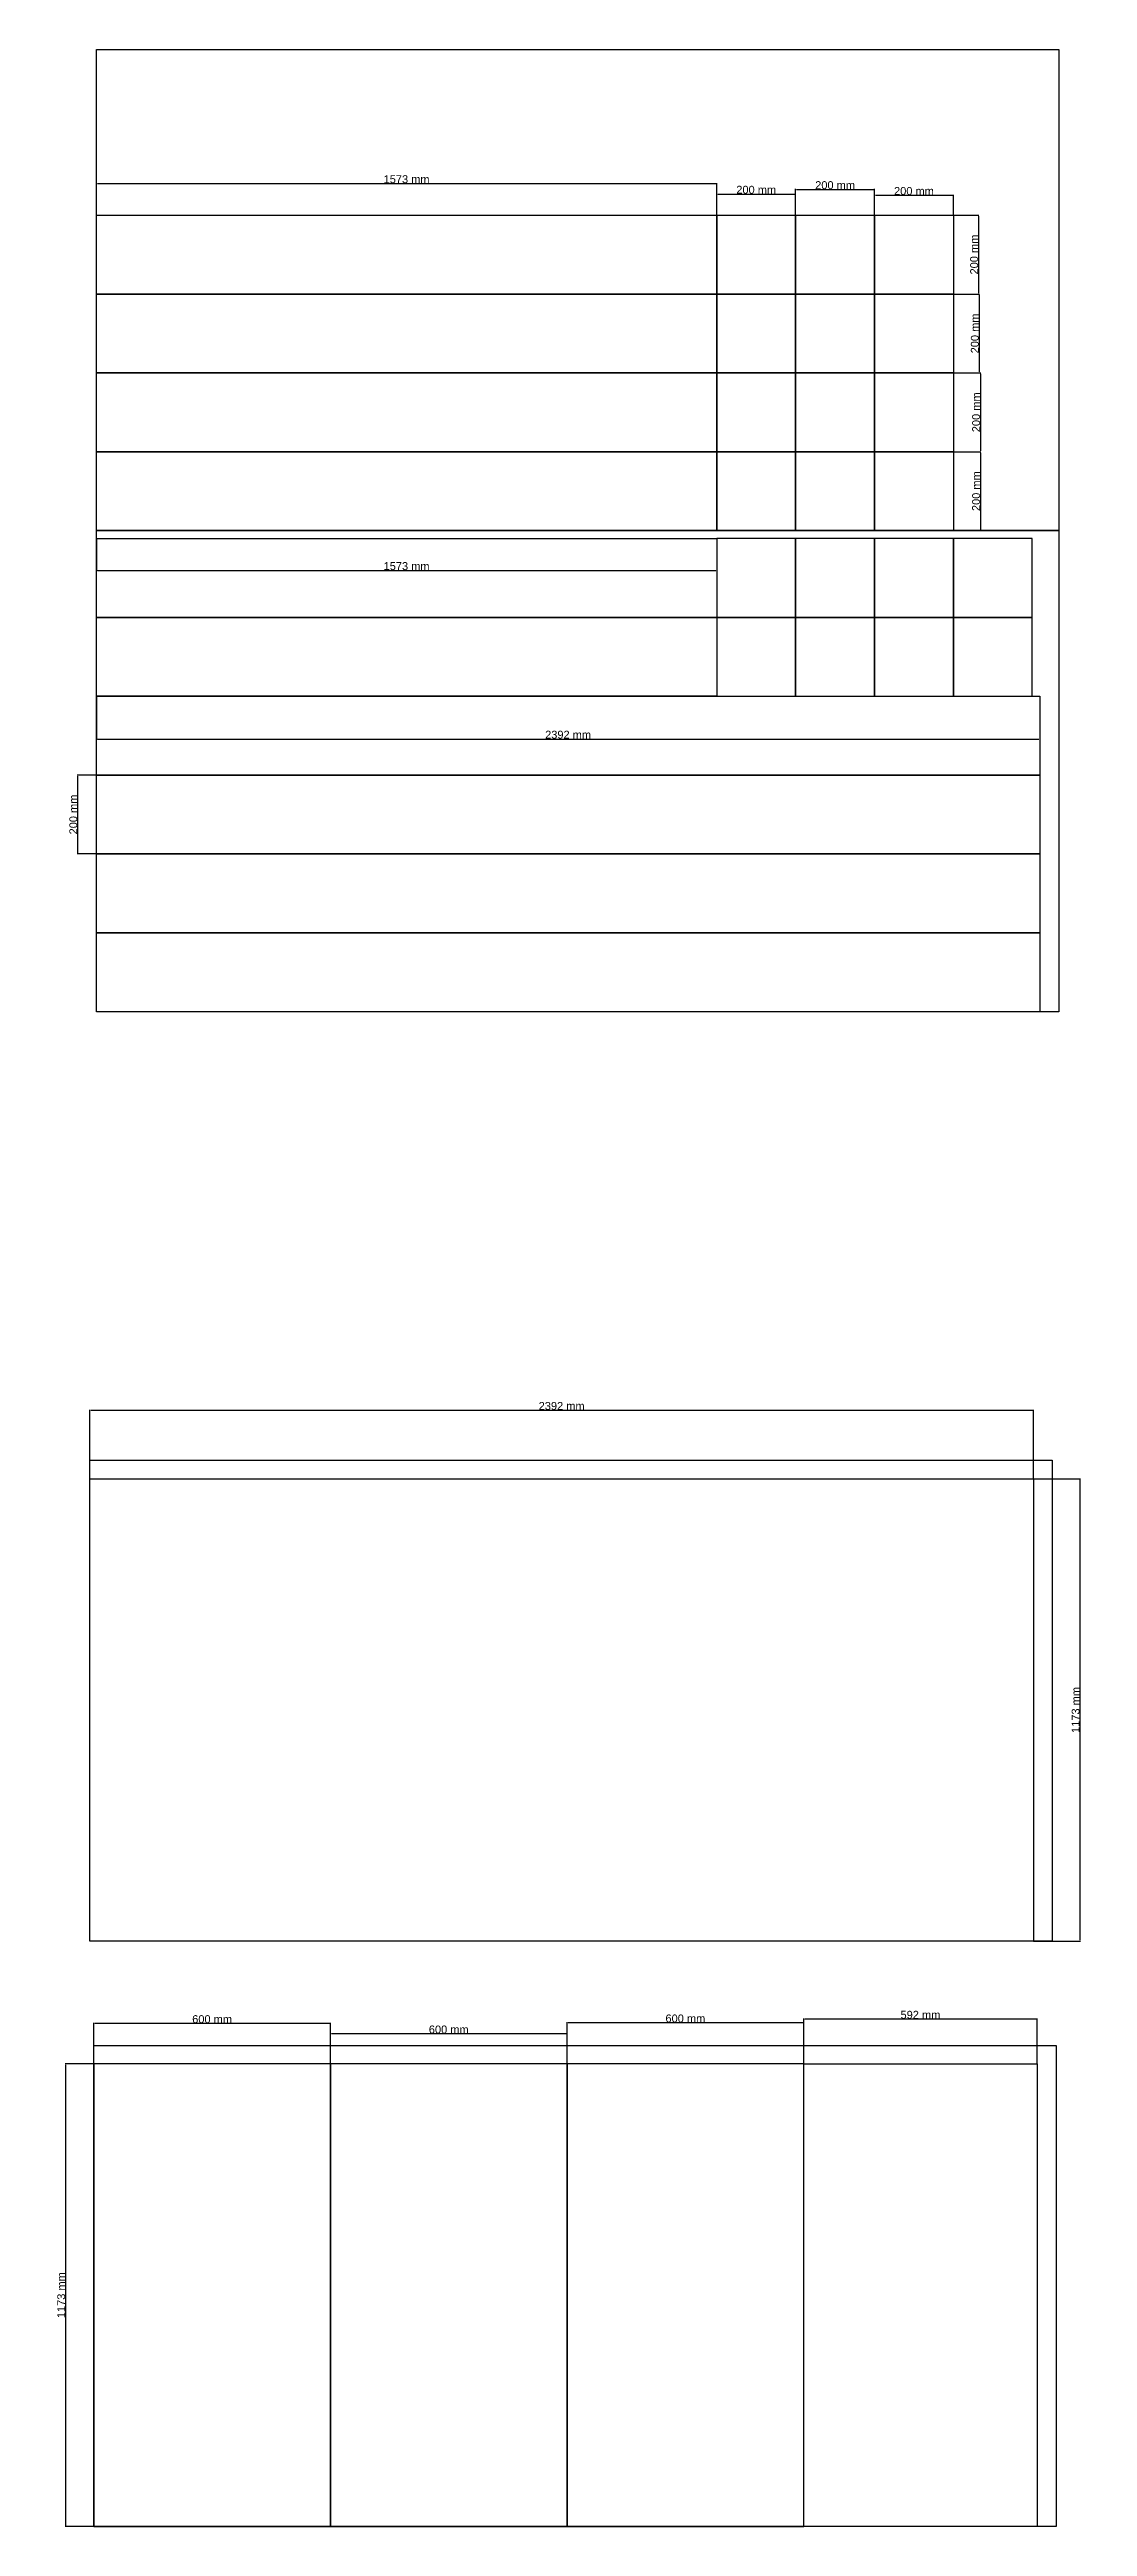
# Model space of a CAD drawing. Header units: millimetres. Extents: x -2408 to 21512, y -16072 to 7561.
# Drawn here: x 14422 to 17054, y -12786 to -6505 of the extents above; entities that cross this region are included whole.
import ezdxf

# ---------------------------------------------------------------- set-up
doc = ezdxf.new("R2010")
doc.units = ezdxf.units.MM
doc.styles.get("Standard").update_dxf_attribs({"font": 'arial.ttf'})
doc.dimstyles.new('Copy of ISO-25', dxfattribs={"dimtxt": 20, "dimasz": 2.5, "dimexe": 1.252, "dimexo": 0.625, "dimtad": 1, "dimdsep": 46, "dimtxsty": 'Standard', "dimcen": 2.5, "dimclrd": 2, "dimclre": 2, "dimclrt": 1, "dimadec": 0, "dimazin": 0, "dimtfac": 1, "dimtmove": 0, "dimatfit": 3, "dimfxl": 1, "dimarcsym": 0})

msp = doc.modelspace()

# ---------------------------------------------------------------- blocks, each defined once
blk = doc.blocks.new('*D102')
at = {"color": 2, "lineweight": -2, "transparency": 16777216}
for p, q in [((14540.8, -6924.2), (14540.8, -6843.3)), ((14543.3, -6844.5), (16111.3, -6844.5)), ((16113.8, -6924.2), (16113.8, -6843.3))]:
    blk.add_line(p, q, dxfattribs=at)
at = {"color": 2, "transparency": 16777216}
for points in [[(14543.3, -6844.1), (14543.3, -6844.9), (14540.8, -6844.5)], [(16111.3, -6844.1), (16111.3, -6844.9), (16113.8, -6844.5)]]:
    blk.add_solid(points, dxfattribs=at)
at = {"layer": 'Defpoints', "color": 0, "transparency": 16777216}
for p in [(16113.8, -6844.5), (14540.8, -6924.8), (16113.8, -6924.8)]:
    blk.add_point(p, dxfattribs=at)
at = {"color": 1, "transparency": 16777216, "insert": (15327.3, -6833.7), "char_height": 20, "attachment_point": 5}
blk.add_mtext('1573 mm', dxfattribs=at)
blk = doc.blocks.new('*D103')
at = {"color": 2, "lineweight": -2, "transparency": 16777216}
for p, q in [((16113.8, -6924.2), (16113.8, -6870.1)), ((16116.3, -6871.4), (16311.3, -6871.4)), ((16313.8, -6924.2), (16313.8, -6870.1))]:
    blk.add_line(p, q, dxfattribs=at)
at = {"color": 2, "transparency": 16777216}
for points in [[(16116.3, -6871), (16116.3, -6871.8), (16113.8, -6871.4)], [(16311.3, -6871), (16311.3, -6871.8), (16313.8, -6871.4)]]:
    blk.add_solid(points, dxfattribs=at)
at = {"layer": 'Defpoints', "color": 0, "transparency": 16777216}
for p in [(16313.8, -6871.4), (16113.8, -6924.8), (16313.8, -6924.8)]:
    blk.add_point(p, dxfattribs=at)
at = {"color": 1, "transparency": 16777216, "insert": (16213.8, -6860.5), "char_height": 20, "attachment_point": 5}
blk.add_mtext('200 mm', dxfattribs=at)
blk = doc.blocks.new('*D104')
at = {"color": 2, "lineweight": -2, "transparency": 16777216}
for p, q in [((16313.8, -6924.2), (16313.8, -6858.4)), ((16316.3, -6859.6), (16511.3, -6859.6)), ((16513.8, -6924.2), (16513.8, -6858.4))]:
    blk.add_line(p, q, dxfattribs=at)
at = {"color": 2, "transparency": 16777216}
for points in [[(16316.3, -6859.2), (16316.3, -6860), (16313.8, -6859.6)], [(16511.3, -6859.2), (16511.3, -6860), (16513.8, -6859.6)]]:
    blk.add_solid(points, dxfattribs=at)
at = {"layer": 'Defpoints', "color": 0, "transparency": 16777216}
for p in [(16513.8, -6859.6), (16313.8, -6924.8), (16513.8, -6924.8)]:
    blk.add_point(p, dxfattribs=at)
at = {"color": 1, "transparency": 16777216, "insert": (16413.8, -6848.8), "char_height": 20, "attachment_point": 5}
blk.add_mtext('200 mm', dxfattribs=at)
blk = doc.blocks.new('*D105')
at = {"color": 2, "lineweight": -2, "transparency": 16777216}
for p, q in [((16513.8, -6924.2), (16513.8, -6873.3)), ((16516.3, -6874.5), (16711.3, -6874.5)), ((16713.8, -6924.2), (16713.8, -6873.3))]:
    blk.add_line(p, q, dxfattribs=at)
at = {"color": 2, "transparency": 16777216}
for points in [[(16516.3, -6874.1), (16516.3, -6874.9), (16513.8, -6874.5)], [(16711.3, -6874.1), (16711.3, -6874.9), (16713.8, -6874.5)]]:
    blk.add_solid(points, dxfattribs=at)
at = {"layer": 'Defpoints', "color": 0, "transparency": 16777216}
for p in [(16713.8, -6874.5), (16513.8, -6924.8), (16713.8, -6924.8)]:
    blk.add_point(p, dxfattribs=at)
at = {"color": 1, "transparency": 16777216, "insert": (16613.8, -6863.7), "char_height": 20, "attachment_point": 5}
blk.add_mtext('200 mm', dxfattribs=at)
blk = doc.blocks.new('*D106')
at = {"color": 2, "lineweight": -2, "transparency": 16777216}
for p, q in [((16714.5, -6924.8), (16778.6, -6924.8)), ((16777.3, -6927.3), (16777.3, -7122.3)), ((16714.5, -7124.8), (16778.6, -7124.8))]:
    blk.add_line(p, q, dxfattribs=at)
at = {"color": 2, "transparency": 16777216}
for points in [[(16776.9, -6927.3), (16777.7, -6927.3), (16777.3, -6924.8)], [(16776.9, -7122.3), (16777.7, -7122.3), (16777.3, -7124.8)]]:
    blk.add_solid(points, dxfattribs=at)
at = {"layer": 'Defpoints', "color": 0, "transparency": 16777216}
for p in [(16713.8, -6924.8), (16713.8, -7124.8), (16777.3, -7124.8)]:
    blk.add_point(p, dxfattribs=at)
at = {"color": 1, "transparency": 16777216, "insert": (16766.5, -7024.8), "char_height": 20, "attachment_point": 5, "rotation": 90}
blk.add_mtext('200 mm', dxfattribs=at)
blk = doc.blocks.new('*D107')
at = {"color": 2, "lineweight": -2, "transparency": 16777216}
for p, q in [((16714.5, -7124.8), (16780.3, -7124.8)), ((16779, -7127.3), (16779, -7322.3)), ((16714.5, -7324.8), (16780.3, -7324.8))]:
    blk.add_line(p, q, dxfattribs=at)
at = {"color": 2, "transparency": 16777216}
for points in [[(16778.6, -7127.3), (16779.4, -7127.3), (16779, -7124.8)], [(16778.6, -7322.3), (16779.4, -7322.3), (16779, -7324.8)]]:
    blk.add_solid(points, dxfattribs=at)
at = {"layer": 'Defpoints', "color": 0, "transparency": 16777216}
for p in [(16713.8, -7124.8), (16713.8, -7324.8), (16779, -7324.8)]:
    blk.add_point(p, dxfattribs=at)
at = {"color": 1, "transparency": 16777216, "insert": (16768.2, -7224.8), "char_height": 20, "attachment_point": 5, "rotation": 90}
blk.add_mtext('200 mm', dxfattribs=at)
blk = doc.blocks.new('*D108')
at = {"color": 2, "lineweight": -2, "transparency": 16777216}
for p, q in [((16714.5, -7324.8), (16783.6, -7324.8)), ((16782.4, -7327.3), (16782.4, -7522.3)), ((16714.5, -7524.8), (16783.6, -7524.8))]:
    blk.add_line(p, q, dxfattribs=at)
at = {"color": 2, "transparency": 16777216}
for points in [[(16781.9, -7327.3), (16782.8, -7327.3), (16782.4, -7324.8)], [(16781.9, -7522.3), (16782.8, -7522.3), (16782.4, -7524.8)]]:
    blk.add_solid(points, dxfattribs=at)
at = {"layer": 'Defpoints', "color": 0, "transparency": 16777216}
for p in [(16713.8, -7324.8), (16713.8, -7524.8), (16782.4, -7524.8)]:
    blk.add_point(p, dxfattribs=at)
at = {"color": 1, "transparency": 16777216, "insert": (16771.5, -7424.8), "char_height": 20, "attachment_point": 5, "rotation": 90}
blk.add_mtext('200 mm', dxfattribs=at)
blk = doc.blocks.new('*D109')
at = {"color": 2, "lineweight": -2, "transparency": 16777216}
for p, q in [((16714.5, -7524.8), (16783.6, -7524.8)), ((16782.4, -7527.3), (16782.4, -7722.3)), ((16714.5, -7724.8), (16783.6, -7724.8))]:
    blk.add_line(p, q, dxfattribs=at)
at = {"color": 2, "transparency": 16777216}
for points in [[(16781.9, -7527.3), (16782.8, -7527.3), (16782.4, -7524.8)], [(16781.9, -7722.3), (16782.8, -7722.3), (16782.4, -7724.8)]]:
    blk.add_solid(points, dxfattribs=at)
at = {"layer": 'Defpoints', "color": 0, "transparency": 16777216}
for p in [(16713.8, -7524.8), (16713.8, -7724.8), (16782.4, -7724.8)]:
    blk.add_point(p, dxfattribs=at)
at = {"color": 1, "transparency": 16777216, "insert": (16771.5, -7624.8), "char_height": 20, "attachment_point": 5, "rotation": 90}
blk.add_mtext('200 mm', dxfattribs=at)
blk = doc.blocks.new('*D110')
at = {"color": 2, "lineweight": -2, "transparency": 16777216}
for p, q in [((14540.8, -7745.5), (14540.8, -7827)), ((16113.8, -7745.5), (16113.8, -7827)), ((14543.3, -7825.8), (16111.3, -7825.8))]:
    blk.add_line(p, q, dxfattribs=at)
at = {"color": 2, "transparency": 16777216}
for points in [[(14543.3, -7825.3), (14543.3, -7826.2), (14540.8, -7825.8)], [(16111.3, -7825.3), (16111.3, -7826.2), (16113.8, -7825.8)]]:
    blk.add_solid(points, dxfattribs=at)
at = {"layer": 'Defpoints', "color": 0, "transparency": 16777216}
for p in [(14540.8, -7744.8), (16113.8, -7744.8), (16113.8, -7825.8)]:
    blk.add_point(p, dxfattribs=at)
at = {"color": 1, "transparency": 16777216, "insert": (15327.3, -7814.9), "char_height": 20, "attachment_point": 5}
blk.add_mtext('1573 mm', dxfattribs=at)
blk = doc.blocks.new('*D111')
at = {"color": 2, "lineweight": -2, "transparency": 16777216}
for p, q in [((14540.8, -8145.5), (14540.8, -8254.6)), ((16932.8, -8145.5), (16932.8, -8254.6)), ((14543.3, -8253.4), (16930.3, -8253.4))]:
    blk.add_line(p, q, dxfattribs=at)
at = {"color": 2, "transparency": 16777216}
for points in [[(14543.3, -8253), (14543.3, -8253.8), (14540.8, -8253.4)], [(16930.3, -8253), (16930.3, -8253.8), (16932.8, -8253.4)]]:
    blk.add_solid(points, dxfattribs=at)
at = {"layer": 'Defpoints', "color": 0, "transparency": 16777216}
for p in [(14540.8, -8144.8), (16932.8, -8144.8), (16932.8, -8253.4)]:
    blk.add_point(p, dxfattribs=at)
at = {"color": 1, "transparency": 16777216, "insert": (15736.8, -8242.5), "char_height": 20, "attachment_point": 5}
blk.add_mtext('2392 mm', dxfattribs=at)
blk = doc.blocks.new('*D112')
at = {"color": 2, "lineweight": -2, "transparency": 16777216}
for p, q in [((14540.2, -8344.8), (14492, -8344.8)), ((14493.2, -8347.3), (14493.2, -8542.3)), ((14540.2, -8544.8), (14492, -8544.8))]:
    blk.add_line(p, q, dxfattribs=at)
at = {"color": 2, "transparency": 16777216}
for points in [[(14492.8, -8347.3), (14493.6, -8347.3), (14493.2, -8344.8)], [(14492.8, -8542.3), (14493.6, -8542.3), (14493.2, -8544.8)]]:
    blk.add_solid(points, dxfattribs=at)
at = {"layer": 'Defpoints', "color": 0, "transparency": 16777216}
for p in [(14540.8, -8344.8), (14493.2, -8544.8), (14540.8, -8544.8)]:
    blk.add_point(p, dxfattribs=at)
at = {"color": 1, "transparency": 16777216, "insert": (14482.4, -8444.8), "char_height": 20, "attachment_point": 5, "rotation": 90}
blk.add_mtext('200 mm', dxfattribs=at)
blk = doc.blocks.new('*D116')
at = {"color": 2, "lineweight": -2, "transparency": 16777216}
for p, q in [((14524.5, -10128.6), (14524.5, -9954.4)), ((14527, -9955.7), (16914, -9955.7)), ((16916.5, -10128.6), (16916.5, -9954.4))]:
    blk.add_line(p, q, dxfattribs=at)
at = {"color": 2, "transparency": 16777216}
for points in [[(14527, -9955.3), (14527, -9956.1), (14524.5, -9955.7)], [(16914, -9955.3), (16914, -9956.1), (16916.5, -9955.7)]]:
    blk.add_solid(points, dxfattribs=at)
at = {"layer": 'Defpoints', "color": 0, "transparency": 16777216}
for p in [(16916.5, -9955.7), (14524.5, -10129.2), (16916.5, -10129.2)]:
    blk.add_point(p, dxfattribs=at)
at = {"color": 1, "transparency": 16777216, "insert": (15720.5, -9944.8), "char_height": 20, "attachment_point": 5}
blk.add_mtext('2392 mm', dxfattribs=at)
blk = doc.blocks.new('*D117')
at = {"color": 2, "lineweight": -2, "transparency": 16777216}
for p, q in [((16917.2, -10129.2), (17036, -10129.2)), ((17034.7, -10131.7), (17034.7, -11299.7)), ((16917.2, -11302.2), (17036, -11302.2))]:
    blk.add_line(p, q, dxfattribs=at)
at = {"color": 2, "transparency": 16777216}
for points in [[(17034.3, -10131.7), (17035.1, -10131.7), (17034.7, -10129.2)], [(17034.3, -11299.7), (17035.1, -11299.7), (17034.7, -11302.2)]]:
    blk.add_solid(points, dxfattribs=at)
at = {"layer": 'Defpoints', "color": 0, "transparency": 16777216}
for p in [(16916.5, -10129.2), (16916.5, -11302.2), (17034.7, -11302.2)]:
    blk.add_point(p, dxfattribs=at)
at = {"color": 1, "transparency": 16777216, "insert": (17023.9, -10715.7), "char_height": 20, "attachment_point": 5, "rotation": 90}
blk.add_mtext('1173 mm', dxfattribs=at)
blk = doc.blocks.new('*D118')
at = {"color": 2, "lineweight": -2, "transparency": 16777216}
for p, q in [((16334.2, -11612.7), (16334.2, -11498.3)), ((16923.7, -11499.6), (16336.7, -11499.6)), ((16926.2, -11612.7), (16926.2, -11498.3))]:
    blk.add_line(p, q, dxfattribs=at)
at = {"color": 2, "transparency": 16777216}
for points in [[(16336.7, -11499.2), (16336.7, -11500), (16334.2, -11499.6)], [(16923.7, -11499.2), (16923.7, -11500), (16926.2, -11499.6)]]:
    blk.add_solid(points, dxfattribs=at)
at = {"layer": 'Defpoints', "color": 0, "transparency": 16777216}
for p in [(16334.2, -11499.6), (16334.2, -11613.3), (16926.2, -11613.3)]:
    blk.add_point(p, dxfattribs=at)
at = {"color": 1, "transparency": 16777216, "insert": (16630.2, -11488.8), "char_height": 20, "attachment_point": 5}
blk.add_mtext('592 mm', dxfattribs=at)
blk = doc.blocks.new('*D119')
at = {"color": 2, "lineweight": -2, "transparency": 16777216}
for p, q in [((15734.2, -11612.7), (15734.2, -11507.7)), ((16331.7, -11508.9), (15736.7, -11508.9)), ((16334.2, -11612.7), (16334.2, -11507.7))]:
    blk.add_line(p, q, dxfattribs=at)
at = {"color": 2, "transparency": 16777216}
for points in [[(15736.7, -11508.5), (15736.7, -11509.4), (15734.2, -11508.9)], [(16331.7, -11508.5), (16331.7, -11509.4), (16334.2, -11508.9)]]:
    blk.add_solid(points, dxfattribs=at)
at = {"layer": 'Defpoints', "color": 0, "transparency": 16777216}
for p in [(15734.2, -11508.9), (15734.2, -11613.3), (16334.2, -11613.3)]:
    blk.add_point(p, dxfattribs=at)
at = {"color": 1, "transparency": 16777216, "insert": (16034.2, -11498.1), "char_height": 20, "attachment_point": 5}
blk.add_mtext('600 mm', dxfattribs=at)
blk = doc.blocks.new('*D120')
at = {"color": 2, "lineweight": -2, "transparency": 16777216}
for p, q in [((15134.2, -11612.7), (15134.2, -11535.7)), ((15731.7, -11537), (15136.7, -11537)), ((15734.2, -11612.7), (15734.2, -11535.7))]:
    blk.add_line(p, q, dxfattribs=at)
at = {"color": 2, "transparency": 16777216}
for points in [[(15136.7, -11536.6), (15136.7, -11537.4), (15134.2, -11537)], [(15731.7, -11536.6), (15731.7, -11537.4), (15734.2, -11537)]]:
    blk.add_solid(points, dxfattribs=at)
at = {"layer": 'Defpoints', "color": 0, "transparency": 16777216}
for p in [(15134.2, -11537), (15134.2, -11613.3), (15734.2, -11613.3)]:
    blk.add_point(p, dxfattribs=at)
at = {"color": 1, "transparency": 16777216, "insert": (15434.2, -11526.1), "char_height": 20, "attachment_point": 5}
blk.add_mtext('600 mm', dxfattribs=at)
blk = doc.blocks.new('*D121')
at = {"color": 2, "lineweight": -2, "transparency": 16777216}
for p, q in [((14534.2, -11612.7), (14534.2, -11509.4)), ((15131.7, -11510.7), (14536.7, -11510.7)), ((15134.2, -11612.7), (15134.2, -11509.4))]:
    blk.add_line(p, q, dxfattribs=at)
at = {"color": 2, "transparency": 16777216}
for points in [[(14536.7, -11510.3), (14536.7, -11511.1), (14534.2, -11510.7)], [(15131.7, -11510.3), (15131.7, -11511.1), (15134.2, -11510.7)]]:
    blk.add_solid(points, dxfattribs=at)
at = {"layer": 'Defpoints', "color": 0, "transparency": 16777216}
for p in [(14534.2, -11510.7), (14534.2, -11613.3), (15134.2, -11613.3)]:
    blk.add_point(p, dxfattribs=at)
at = {"color": 1, "transparency": 16777216, "insert": (14834.2, -11499.9), "char_height": 20, "attachment_point": 5}
blk.add_mtext('600 mm', dxfattribs=at)
blk = doc.blocks.new('*D122')
at = {"color": 2, "lineweight": -2, "transparency": 16777216}
for p, q in [((14533.5, -11613.3), (14461.4, -11613.3)), ((14462.7, -11615.8), (14462.7, -12783.8)), ((14533.5, -12786.3), (14461.4, -12786.3))]:
    blk.add_line(p, q, dxfattribs=at)
at = {"color": 2, "transparency": 16777216}
for points in [[(14462.3, -11615.8), (14463.1, -11615.8), (14462.7, -11613.3)], [(14462.3, -12783.8), (14463.1, -12783.8), (14462.7, -12786.3)]]:
    blk.add_solid(points, dxfattribs=at)
at = {"layer": 'Defpoints', "color": 0, "transparency": 16777216}
for p in [(14534.2, -11613.3), (14462.7, -12786.3), (14534.2, -12786.3)]:
    blk.add_point(p, dxfattribs=at)
at = {"color": 1, "transparency": 16777216, "insert": (14451.8, -12199.8), "char_height": 20, "attachment_point": 5, "rotation": 90}
blk.add_mtext('1173 mm', dxfattribs=at)

# ---------------------------------------------------------------- dimensions: what is measured, and where the dimension line sits
for base, p1, p2, picture, middle in [((16113.841, -6844.529), (14540.841, -6924.828), (16113.841, -6924.828), '*D102', (15327.341, -6833.686)), ((16313.841, -6871.37), (16113.841, -6924.828), (16313.841, -6924.828), '*D103', (16213.841, -6860.533)), ((16513.841, -6859.627), (16313.841, -6924.828), (16513.841, -6924.828), '*D104', (16413.841, -6848.791)), ((16713.841, -6874.525), (16513.841, -6924.828), (16713.841, -6924.828), '*D105', (16613.841, -6863.689)), ((16113.841, -7825.751), (14540.841, -7744.828), (16113.841, -7744.828), '*D110', (15327.341, -7814.908)), ((16932.841, -8253.392), (14540.841, -8144.828), (16932.841, -8144.828), '*D111', (15736.841, -8242.549)), ((16916.544, -9955.69), (14524.544, -10129.217), (16916.544, -10129.217), '*D116', (15720.544, -9944.847)), ((14534.167, -11510.693), (15134.167, -11613.304), (14534.167, -11613.304), '*D121', (14834.167, -11499.857)), ((15734.167, -11508.941), (16334.167, -11613.304), (15734.167, -11613.304), '*D119', (16034.167, -11498.105)), ((16334.167, -11499.599), (16926.167, -11613.304), (16334.167, -11613.304), '*D118', (16630.167, -11488.763)), ((15134.167, -11536.967), (15734.167, -11613.304), (15134.167, -11613.304), '*D120', (15434.167, -11526.13))]:
    dim = msp.add_linear_dim(base=base, p1=p1, p2=p2, dimstyle='Copy of ISO-25', override={"dimpost": ' mm'})
    dim.commit()
    dim.dimension.update_dxf_attribs({"geometry": picture, "text_midpoint": middle})
for base, p1, p2, picture, middle in [((16777.324, -7124.828), (16713.841, -6924.828), (16713.841, -7124.828), '*D106', (16766.487, -7024.828)), ((16779.002, -7324.828), (16713.841, -7124.828), (16713.841, -7324.828), '*D107', (16768.166, -7224.828)), ((16782.36, -7524.828), (16713.841, -7324.828), (16713.841, -7524.828), '*D108', (16771.523, -7424.828)), ((16782.36, -7724.828), (16713.841, -7524.828), (16713.841, -7724.828), '*D109', (16771.523, -7624.828)), ((14493.231, -8544.828), (14540.841, -8344.828), (14540.841, -8544.828), '*D112', (14482.394, -8444.828)), ((17034.722, -11302.217), (16916.544, -10129.217), (16916.544, -11302.217), '*D117', (17023.878, -10715.717)), ((14462.69, -12786.304), (14534.167, -11613.304), (14534.167, -12786.304), '*D122', (14451.846, -12199.804))]:
    dim = msp.add_linear_dim(base=base, p1=p1, p2=p2, angle=90, dimstyle='Copy of ISO-25', override={"dimpost": ' mm'})
    dim.commit()
    dim.dimension.update_dxf_attribs({"geometry": picture, "text_midpoint": middle})

# ---------------------------------------------------------------- linework, layer by layer
at = {"color": 2}
for points in [[(14540.841, -6504.828), (16980.841, -6504.828), (16980.841, -7724.828), (14540.841, -7724.828)], [(14540.841, -7724.828), (16980.841, -7724.828), (16980.841, -8944.828), (14540.841, -8944.828)], [(14524.544, -10082.217), (16964.544, -10082.217), (16964.544, -11302.217), (14524.544, -11302.217)], [(14534.167, -11566.304), (16974.167, -11566.304), (16974.167, -12786.304), (14534.167, -12786.304)]]:
    msp.add_lwpolyline(points, close=True, dxfattribs=at)
for points in [[(14540.841, -7124.828), (14540.841, -6924.828), (16113.841, -6924.828), (16113.841, -7124.828), (14540.841, -7124.828)], [(16313.841, -6924.828), (16313.841, -7124.828), (16113.841, -7124.828), (16113.841, -6924.828), (16313.841, -6924.828)], [(16513.841, -6924.828), (16513.841, -7124.828), (16313.841, -7124.828), (16313.841, -6924.828), (16513.841, -6924.828)], [(16713.841, -6924.828), (16713.841, -7124.828), (16513.841, -7124.828), (16513.841, -6924.828), (16713.841, -6924.828)], [(14540.841, -7324.828), (14540.841, -7124.828), (16113.841, -7124.828), (16113.841, -7324.828), (14540.841, -7324.828)], [(16313.841, -7124.828), (16313.841, -7324.828), (16113.841, -7324.828), (16113.841, -7124.828), (16313.841, -7124.828)], [(16513.841, -7124.828), (16513.841, -7324.828), (16313.841, -7324.828), (16313.841, -7124.828), (16513.841, -7124.828)], [(16713.841, -7124.828), (16713.841, -7324.828), (16513.841, -7324.828), (16513.841, -7124.828), (16713.841, -7124.828)], [(14540.841, -7524.828), (14540.841, -7324.828), (16113.841, -7324.828), (16113.841, -7524.828), (14540.841, -7524.828)], [(16313.841, -7324.828), (16313.841, -7524.828), (16113.841, -7524.828), (16113.841, -7324.828), (16313.841, -7324.828)], [(16513.841, -7324.828), (16513.841, -7524.828), (16313.841, -7524.828), (16313.841, -7324.828), (16513.841, -7324.828)], [(16713.841, -7324.828), (16713.841, -7524.828), (16513.841, -7524.828), (16513.841, -7324.828), (16713.841, -7324.828)], [(14540.841, -7724.828), (14540.841, -7524.828), (16113.841, -7524.828), (16113.841, -7724.828), (14540.841, -7724.828)], [(16313.841, -7524.828), (16313.841, -7724.828), (16113.841, -7724.828), (16113.841, -7524.828), (16313.841, -7524.828)], [(16513.841, -7524.828), (16513.841, -7724.828), (16313.841, -7724.828), (16313.841, -7524.828), (16513.841, -7524.828)], [(16713.841, -7524.828), (16713.841, -7724.828), (16513.841, -7724.828), (16513.841, -7524.828), (16713.841, -7524.828)], [(14540.841, -7944.828), (14540.841, -7744.828), (16113.841, -7744.828), (16113.841, -7944.828), (14540.841, -7944.828)], [(16313.841, -7744.828), (16113.841, -7744.828), (16113.841, -7944.828), (16313.841, -7944.828), (16313.841, -7744.828)], [(16513.841, -7744.828), (16313.841, -7744.828), (16313.841, -7944.828), (16513.841, -7944.828), (16513.841, -7744.828)], [(16713.841, -7744.828), (16513.841, -7744.828), (16513.841, -7944.828), (16713.841, -7944.828), (16713.841, -7744.828)], [(16913.841, -7744.828), (16713.841, -7744.828), (16713.841, -7944.828), (16913.841, -7944.828), (16913.841, -7744.828)], [(14540.841, -8144.828), (14540.841, -7944.828), (16113.841, -7944.828), (16113.841, -8144.828), (14540.841, -8144.828)], [(16313.841, -7944.828), (16113.841, -7944.828), (16113.841, -8144.828), (16313.841, -8144.828), (16313.841, -7944.828)], [(16513.841, -7944.828), (16313.841, -7944.828), (16313.841, -8144.828), (16513.841, -8144.828), (16513.841, -7944.828)], [(16713.841, -7944.828), (16513.841, -7944.828), (16513.841, -8144.828), (16713.841, -8144.828), (16713.841, -7944.828)], [(16913.841, -7944.828), (16713.841, -7944.828), (16713.841, -8144.828), (16913.841, -8144.828), (16913.841, -7944.828)], [(14540.841, -8344.828), (14540.841, -8144.828), (16932.841, -8144.828), (16932.841, -8344.828), (14540.841, -8344.828)], [(14540.841, -8544.828), (14540.841, -8344.828), (16932.841, -8344.828), (16932.841, -8544.828), (14540.841, -8544.828)], [(14540.841, -8744.828), (14540.841, -8544.828), (16932.841, -8544.828), (16932.841, -8744.828), (14540.841, -8744.828)], [(14540.841, -8944.828), (14540.841, -8744.828), (16932.841, -8744.828), (16932.841, -8944.828), (14540.841, -8944.828)], [(14534.167, -12786.304), (15134.167, -12786.304), (15134.167, -11613.304), (14534.167, -11613.304), (14534.167, -12786.304)], [(15134.167, -12786.304), (15734.167, -12786.304), (15734.167, -11613.304), (15134.167, -11613.304), (15134.167, -12786.304)], [(15734.167, -12786.304), (16334.167, -12786.304), (16334.167, -11613.304), (15734.167, -11613.304), (15734.167, -12786.304)], [(16334.167, -11613.304), (16926.167, -11613.304), (16926.167, -12786.304), (16334.167, -12786.304), (16334.167, -11613.304)]]:
    msp.add_lwpolyline(points)
msp.add_lwpolyline([(14524.544, -10129.217), (16916.544, -10129.217), (16916.544, -11302.217), (14524.544, -11302.217)], close=True)

msp.set_redraw_order([(e.dxf.handle, doc.entitydb.next_handle()) for e in msp.query("TEXT MTEXT ATTDEF DIMENSION ARC_DIMENSION")])  # texts and dimensions are drawn at this point

doc.saveas('drawing.dxf')
